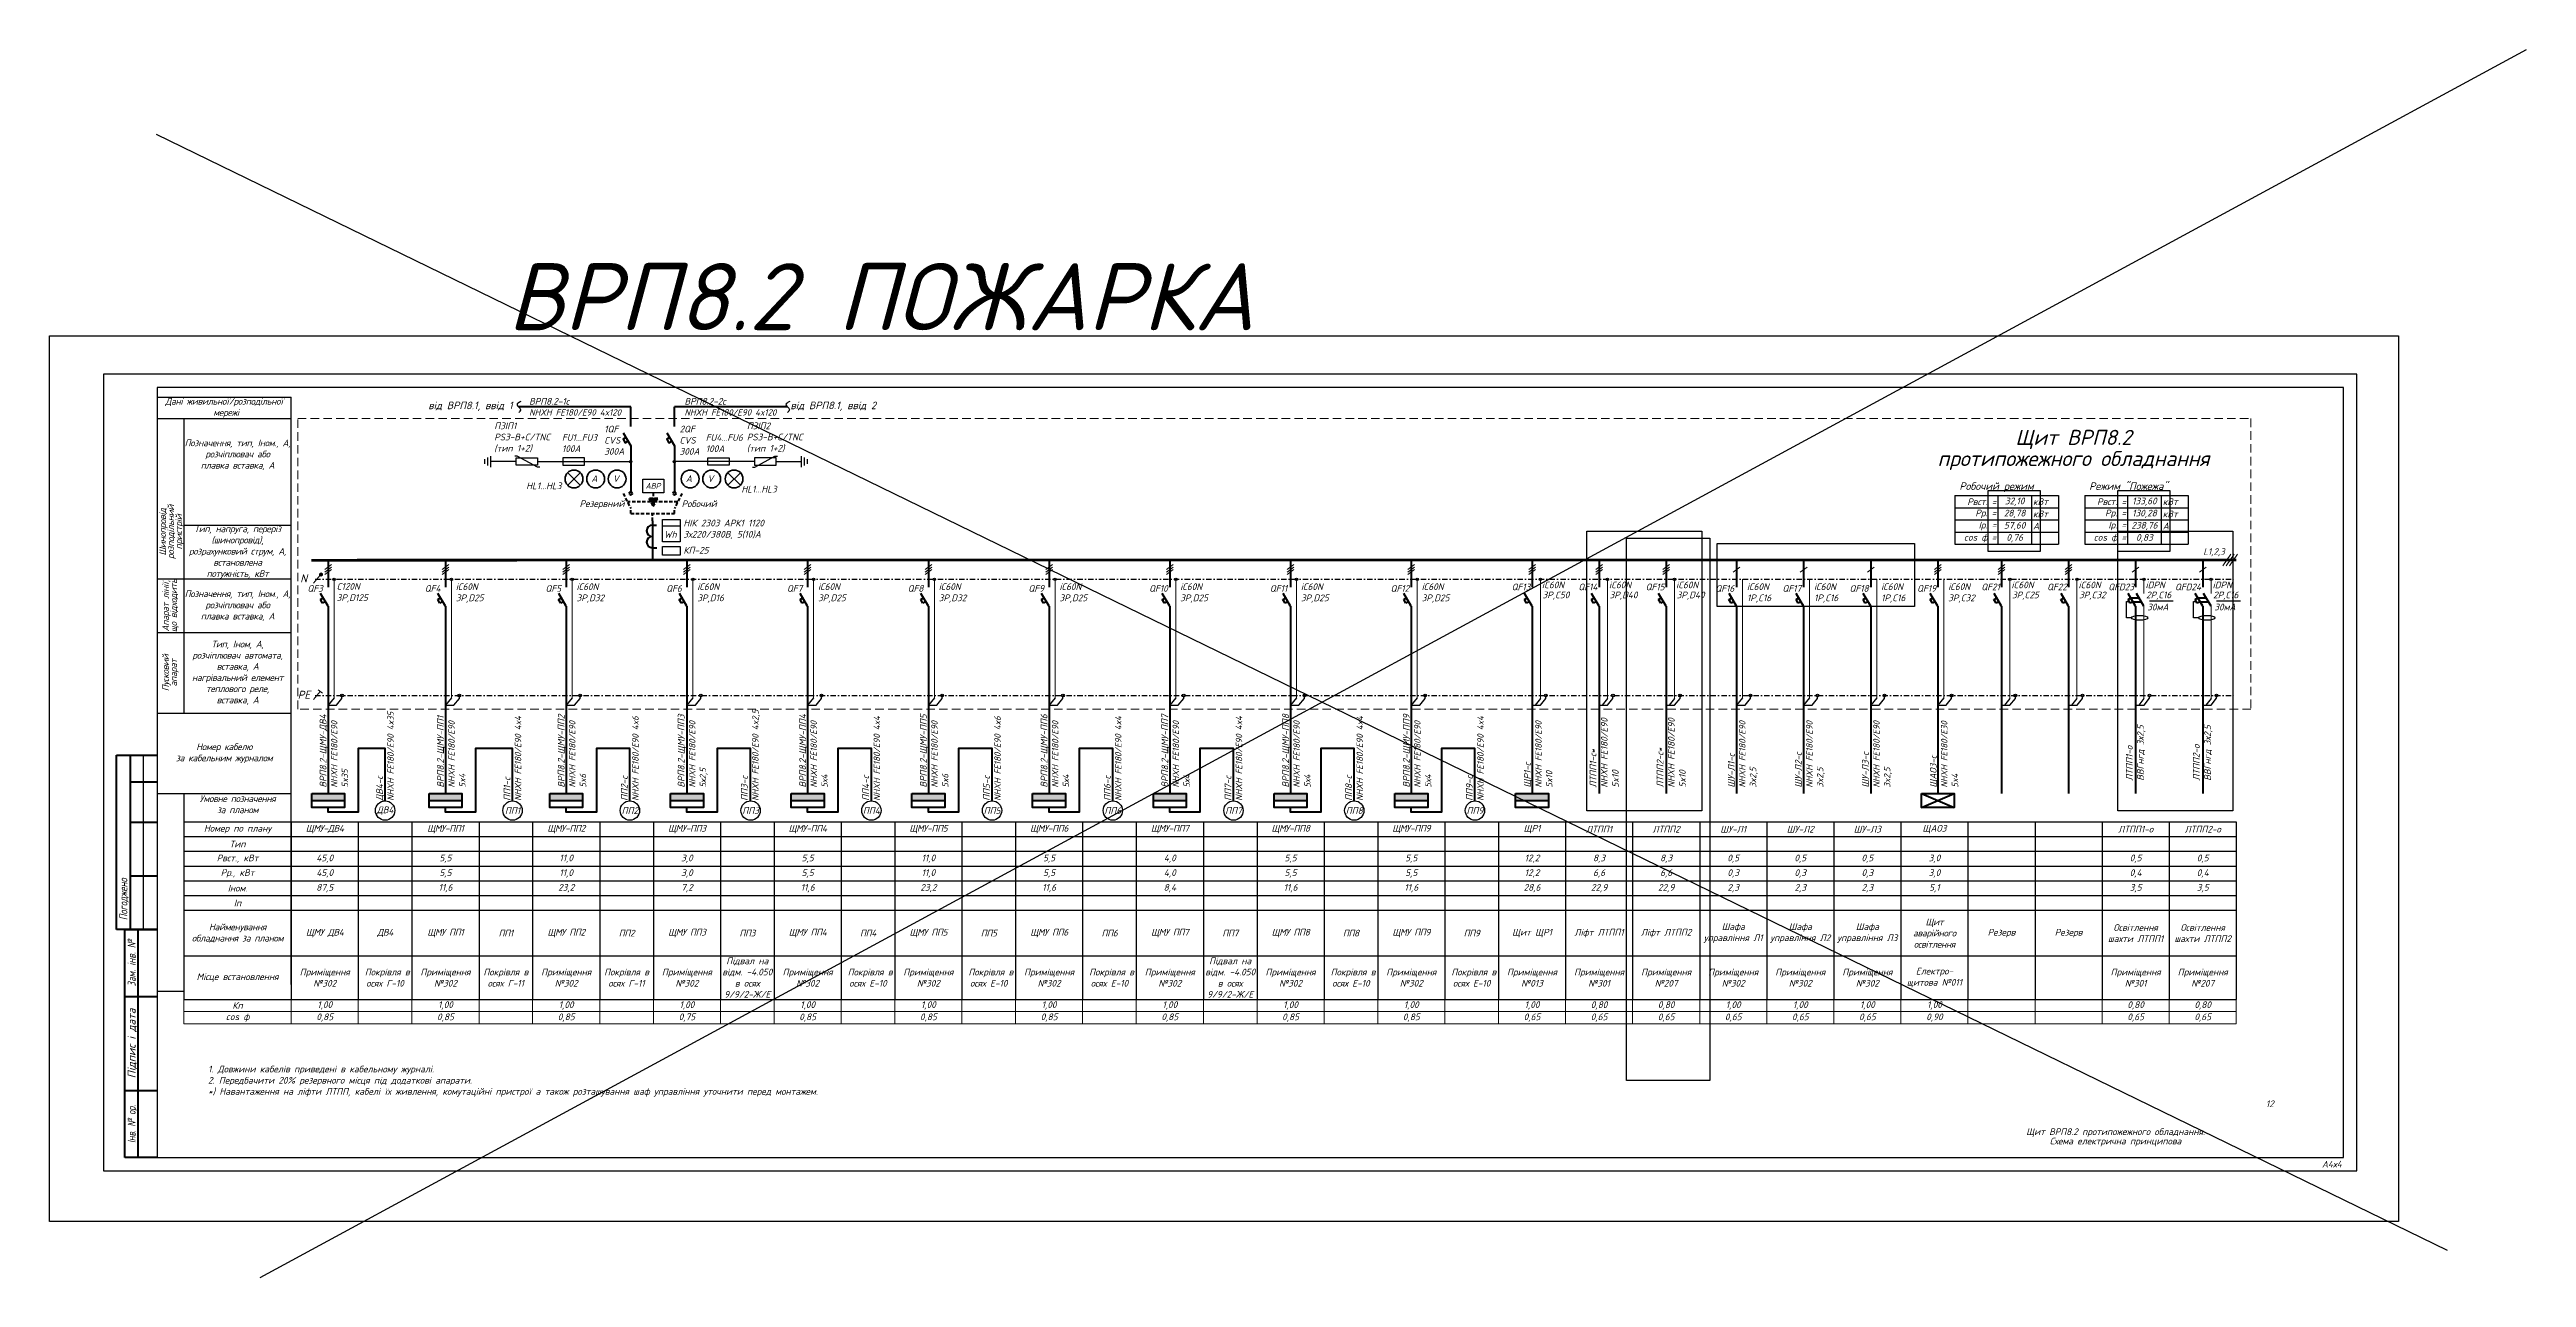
# Model space of a CAD drawing. Header units: millimetres. Extents: x -122434 to 1506205, y -201405 to 386015.
# Drawn here: x 960095 to 1052420, y 198590 to 244370 of the extents above; entities that cross this region are included whole.
import ezdxf
from ezdxf.enums import TextEntityAlignment as Align

# ---------------------------------------------------------------- set-up
doc = ezdxf.new("R2010")
doc.units = ezdxf.units.MM
doc.linetypes.add('DASHDOTX2', pattern=[2, 1, -0.5, 0, -0.5])
doc.linetypes.add('DASHED', pattern=[9.525, 6.35, -3.175])
doc.layers.get('Defpoints').update_dxf_attribs({"color": 4})
doc.layers.add('Cхема', color=7, linetype='Continuous')
doc.layers.add('Схема', color=7, linetype='Continuous')
doc.layers.add('Рамка внешняя', color=4, linetype='Continuous', lineweight=30, plot=False)
doc.styles.add('GOST 2.304', font='isocpeui.ttf')
doc.styles.add('ICO', font='isocpeui.ttf')
doc.styles.add('ГОСТ 2.304', font='isocpeui.ttf')
doc.styles.add('СГЕНЕРИР_СТИЛЬ_7', font='isocpeui.ttf')

msp = doc.modelspace()

# ---------------------------------------------------------------- texts
at = {"color": 3, "lineweight": 40, "style": 'GOST 2.304'}
msp.add_text('ВРП8.2 ПОЖАРКА', height=2500, dxfattribs=at).set_placement((977167, 233905))
at = {"color": 0, "lineweight": 40}
for s, height, style, p in [('від ВРП8.1, ввід 1', 281.25, 'ГОСТ 2.304', (974213, 230961, 0)), ('від ВРП8.1, ввід 2', 281.25, 'ГОСТ 2.304', (987711, 230961, 0)), ('QF3', 250, 'GOST 2.304', (969707, 224153)), ('QF4', 250, 'GOST 2.304', (974081, 224153)), ('QF5', 250, 'GOST 2.304', (978581, 224153)), ('QF6', 250, 'GOST 2.304', (983081, 224153)), ('QF7', 250, 'GOST 2.304', (987581, 224153)), ('QF8', 250, 'GOST 2.304', (992081, 224153)), ('QF9', 250, 'GOST 2.304', (996581, 224153)), ('QF10', 250, 'GOST 2.304', (1001081, 224153)), ('QF11', 250, 'GOST 2.304', (1005581, 224153)), ('QF12', 250, 'GOST 2.304', (1010081, 224153))]:
    msp.add_text(s, height=height, dxfattribs=dict(at, style=style)).set_placement(p)
at = {"color": 7, "lineweight": 40, "style": 'ГОСТ 2.304'}
for s, p in [('HL1...HL3', (977862, 227979, 0)), ('А', (980291, 228250, 0)), ('V', (981093, 228250, 0)), ('А', (983815, 228250, 0)), ('V', (984617, 228250, 0)), ('HL1...HL3', (985884, 227855, 0)), ('Wh', (983004, 226168, 0))]:
    msp.add_text(s, height=250, dxfattribs=at).set_placement(p)
at = {"lineweight": 40}
for s, height, style, p in [('Робочий режим', 281.25, 'ГОСТ 2.304', (1031282, 227952, 0)), ('Режим "Пожежа"', 281.25, 'ГОСТ 2.304', (1036120, 227952, 0)), ('QF16', 250, 'GOST 2.304', (1022187, 224153)), ('QF17', 250, 'GOST 2.304', (1024687, 224153)), ('QF18', 250, 'GOST 2.304', (1027187, 224153)), ('QF19', 250, 'GOST 2.304', (1029707, 224153))]:
    msp.add_text(s, height=height, dxfattribs=dict(at, style=style)).set_placement(p)
at = {"color": 0, "lineweight": 9, "style": 'ICO'}
for s, height, p in [('L1,2,3', 243.1, (1040374, 225532)), ('N', 300, (969438, 224502)), ('PE', 300, (969346, 220164))]:
    msp.add_text(s, height=height, dxfattribs=at).set_placement(p)
at = {"color": 7, "linetype": 'Continuous', "char_height": 250, "style": 'ГОСТ 2.304'}
for s, insert, width, attachment_point in [('{\\T0.95;Дані живильної/розподільної\\P мережі}', (966603, 231013), 5000, 5), ('{\\C256;ВРП8.2-1с\\H0.95833x;\\PNHXH FE180/E90 4x120}', (977971, 231051, 0), 5211.93, 4), ('{\\C256;ВРП8.2-2с\\H0.95833x;\\PNHXH FE180/E90 4x120}', (983761, 231051), 5211.93, 4), ('{\\C256;ПЗІП1\\PPS3-B+C/TNC\\P(тип 1+2)}', (976670, 229911, 0), 4000, 4), ('{\\C256;FU1...FU3\\P100А }', (979194, 229697, 0), 1387.26, 4), ('{\\C256;1QF\\PCVS\\P300А}', (980770, 229803, 0), 4000, 4), ('{\\C256;2QF\\PCVS\\P300А}', (983578, 229803, 0), 4000, 4), ('{\\C256;FU4...FU6\\P100А }', (984555, 229697, 0), 1387.26, 4), ('{\\C256;ПЗІП2\\PPS3-B+C/TNC\\P(тип 1+2)}', (986086, 229911, 0), 4000, 4), ('{\\T0.95;Позначення, тип, Iном., А, розчіплювач або \\Pплавка вставка, А}', (967103, 229259), 4000, 5), ('{\\T0.95;Тип, напруга, переріз (шинопровід), розрахунковий струм, А, встановлена \\Pпотужність, кВт}', (967103, 225633), 4000, 5), ('{\\C256;iС60N\\P3P,D25}', (975239, 224107, 0), 1279.51, 4), ('{\\C256;iС60N\\P3P,D32}', (979739, 224107, 0), 1279.51, 4), ('{\\C256;iС60N\\P3P,D16}', (984239, 224107, 0), 1279.51, 4), ('{\\C256;iС60N\\P3P,D25}', (988739, 224107, 0), 1279.51, 4), ('{\\C256;iС60N\\P3P,D32}', (993239, 224107, 0), 1279.51, 4), ('{\\C256;iС60N\\P3P,D25}', (997739, 224107, 0), 1279.51, 4), ('{\\C256;iС60N\\P3P,D25}', (1002239, 224107, 0), 1279.51, 4), ('{\\C256;iС60N\\P3P,D25}', (1006739, 224107, 0), 1279.51, 4), ('{\\C256;iС60N\\P3P,D25}', (1011239, 224107, 0), 1279.51, 4), ('{\\T0.95;Позначення, тип, Iном., А, розчіплювач або \\Pплавка вставка, А}', (967103, 223633), 4000, 5), ('{\\T0.95;Тип, Iном, А,\\Pрозчіплювач автомата,\\Pвставка, А\\Pнагрівальний елемент теплового реле,\\Pвставка, А}', (967103, 221133), 4000, 5), ('{\\T0.95;Номер кабелю \\Pза кабельним журналом}', (966603, 218133), 5000, 5), ('{\\T0.95;Умовне позначення \\Pза планом}', (967103, 216233), 4000, 5)]:
    msp.add_mtext(s, dxfattribs=dict(at, insert=insert, width=width, attachment_point=attachment_point))
at = {"color": 0, "lineweight": 40, "insert": (1035535, 229440), "char_height": 562.5, "width": 12154.15, "attachment_point": 5, "line_spacing_factor": 0.84, "style": 'ГОСТ 2.304'}
msp.add_mtext('Щит ВРП8.2\\Pпротипожежного обладнання{\\C7; }', dxfattribs=at)
at = {"color": 7, "linetype": 'Continuous', "char_height": 250, "attachment_point": 5, "rotation": 90, "line_spacing_factor": 0.72, "style": 'ГОСТ 2.304'}
for s, insert, width in [('{\\T0.95;Шинопровід\\Pрозподільний \\Pпристрій}', (964647, 226383), 3500), ('{\\T0.95;Апарат лінії, що відходить}', (964603, 223633), 2000), ('{\\T0.95;Пусковий \\Pапарат}', (964603, 221133), 3000)]:
    msp.add_mtext(s, dxfattribs=dict(at, insert=insert, width=width))
at = {"lineweight": 15, "char_height": 250, "attachment_point": 1, "style": 'ГОСТ 2.304'}
for s, insert, width in [('{\\C7;Резервний}', (979852, 227567, 0), 1265.99), ('{\\C7;Робочий}', (983654, 227560, 0), 1265.99), ('{\\C7;1. Довжини кабелів приведені в кабельному журналі}.\\P{\\C7;2. Передбачити 20% резервного місця під додаткові апарати.\\P*) Навантаження на ліфти ЛТПП, кабелі їх живлення, комутаційні пристрої а також розташування шаф управління уточнити перед монтажем.}', (966003, 206484, 0), 26054.7)]:
    msp.add_mtext(s, dxfattribs=dict(at, insert=insert, width=width))
at = {"ltscale": 100, "char_height": 250, "attachment_point": 1}
for s, width, insert, style in [('НІК 2303 АРК1 1120\\P3х220/380В, 5(10)А', 3430.03, (983721, 226841), 'GOST 2.304'), ('КП-25', 1652.14, (983724, 225828, 0), 'ГОСТ 2.304')]:
    msp.add_mtext_dynamic_manual_height_columns(s, width=width, gutter_width=1250, heights=[0], dxfattribs=dict(at, insert=insert, style=style))
at = {"color": 7, "linetype": 'Continuous', "insert": (970797, 224117, 0), "char_height": 250, "attachment_point": 4, "style": 'ГОСТ 2.304'}
msp.add_mtext('{\\C256;C120N\\P3P,D125}', dxfattribs=at)
at = {"linetype": 'Continuous', "char_height": 250, "width": 1516.27, "attachment_point": 4, "style": 'ГОСТ 2.304'}
for s, insert in [('iС60N\\P1P,C16', (1023365, 224107, 0)), ('iС60N\\P1P,C16', (1025865, 224107, 0)), ('iС60N\\P1P,C16', (1028365, 224107, 0)), ('{\\C256;iС60N\\P3P,C32}', (1030865, 224107, 0))]:
    msp.add_mtext(s, dxfattribs=dict(at, insert=insert))
at = {"color": 7, "linetype": 'Continuous', "char_height": 250, "width": 4000, "attachment_point": 4, "rotation": 90, "style": 'ГОСТ 2.304'}
for s, insert in [('{\\C256;ПП3-c \\P\\H0.95833x;NHXH FE180/E90 4x2,5}', (986223, 216358)), ('{\\C256;ВРП8.2-ЩМУ-ДВ4\\P\\pxt4;\\H0.95833x;NHXH FE180/E90\\P\\ptz;5x35}', (970696, 216853)), ('{\\C256;ДВ4-с\\P\\H0.95833x;NHXH FE180/E90 4x35}', (972599, 216358)), ('{\\C256;ВРП8.2-ЩМУ-ПП1\\P\\H0.95833x;NHXH FE180/E90\\P5x4}', (975070, 216853)), ('{\\C256;ПП1-c\\P\\H0.95833x;NHXH FE180/E90 4x4}', (977349, 216358)), ('{\\C256;ВРП8.2-ЩМУ-ПП2\\P\\H0.95833x;NHXH FE180/E90\\P5x6}', (979570, 216853)), ('{\\C256;ПП2-c \\P\\H0.95833x;NHXH FE180/E90 4x6}', (981723, 216358)), ('{\\C256;ВРП8.2-ЩМУ-ПП3\\P\\H0.95833x;NHXH FE180/E90\\P5х2,5}', (984070, 216853)), ('{\\C256;ВРП8.2-ЩМУ-ПП4\\P\\H0.95833x;NHXH FE180/E90\\P5х4}', (988570, 216853)), ('{\\C256;ПП4-c \\P\\H0.95833x;NHXH FE180/E90 4x4}', (990723, 216358)), ('{\\C256;ВРП8.2-ЩМУ-ПП5\\P\\H0.95833x;NHXH FE180/E90\\P5x6}', (993070, 216853)), ('{\\C256;ПП5-c \\P\\H0.95833x;NHXH FE180/E90 4x6}', (995223, 216358)), ('{\\C256;ВРП8.2-ЩМУ-ПП6\\P\\H0.95833x;NHXH FE180/E90\\P5х4}', (997570, 216853)), ('{\\C256;ПП6-c \\P\\H0.95833x;NHXH FE180/E90 4x4}', (999723, 216358)), ('{\\C256;ВРП8.2-ЩМУ-ПП7\\P\\H0.95833x;NHXH FE180/E90\\P5х4}', (1002070, 216853)), ('{\\C256;ПП7-c \\P\\H0.95833x;NHXH FE180/E90 4x4}', (1004223, 216358)), ('{\\C256;ВРП8.2-ЩМУ-ПП8\\P\\H0.95833x;NHXH FE180/E90\\P5х4}', (1006570, 216853)), ('{\\C256;ПП8-c \\P\\H0.95833x;NHXH FE180/E90 4x4}', (1008723, 216358)), ('{\\C256;ВРП8.2-ЩМУ-ПП9\\P\\H0.95833x;NHXH FE180/E90\\P5х4}', (1011070, 216853)), ('{\\C256;ПП9-c \\P\\H0.95833x;NHXH FE180/E90 4x4}', (1013223, 216358)), ('{\\C256;ЛТПП1-о\\P\\pxt12;ВВГнгд 3х2,5}', (1037853, 217108)), ('{\\C256;ЛТПП2-о\\P\\pxt12;ВВГнгд 3х2,5}', (1040353, 217108))]:
    msp.add_mtext(s, dxfattribs=dict(at, insert=insert))
at = {"linetype": 'Continuous', "char_height": 250, "width": 4000, "attachment_point": 4, "rotation": 90, "style": 'ГОСТ 2.304'}
for s, insert in [('ЩР1-с\\P{\\H0.95833x;NHXH FE180/E90\\P5x10}', (1015584, 216853)), ('ЛТПП1-с*\\PNHXH FE180/E90\\P5x10', (1018044, 216853)), ('ЛТПП2-с*\\PNHXH FE180/E90\\P5x10', (1020544, 216853)), ('ШУ-Л1-с\\P{\\H0.95833x;NHXH FE180/E90\\P3x2,5}', (1023210, 216853)), ('ШУ-Л2-с\\P{\\H0.95833x;NHXH FE180/E90\\P3x2,5}', (1025710, 216853)), ('ШУ-Л3-с\\P{\\H0.95833x;NHXH FE180/E90\\P3x2,5}', (1028210, 216853))]:
    msp.add_mtext(s, dxfattribs=dict(at, insert=insert))
at = {"color": 2, "linetype": 'Continuous', "insert": (1030710, 216853), "char_height": 250, "width": 4000, "attachment_point": 4, "rotation": 90, "style": 'ГОСТ 2.304'}
msp.add_mtext('{\\C256;ЩАО3-с\\P\\H0.95833x;NHXH FE180/E30\\P5x4}', dxfattribs=at)
at = {"linetype": 'Continuous', "lineweight": 25, "char_height": 250, "attachment_point": 5, "line_spacing_factor": 0.84, "style": 'GOST 2.304'}
for s, insert, width in [('{\\C7;ДВ4}', (972603, 215998), 1500), ('{\\C7;ПП1}', (977353, 215998), 1500), ('{\\C7;ПП2}', (981727, 215998), 1500), ('{\\C7;ПП3}', (986227, 215998), 1500), ('{\\C7;ПП4}', (990727, 215998), 1500), ('{\\C7;ПП5}', (995227, 215998), 1500), ('{\\C7;ПП6}', (999727, 215998), 1500), ('{\\C7;ПП7}', (1004227, 215998), 1500), ('{\\C7;ПП8}', (1008727, 215998), 1500), ('{\\C7;ПП9}', (1013227, 215998), 1500), ('{\\C7;12}', (1042853, 205065), 1500), ('Щит ВРП8.2 протипожежного обладнання.{\\C7; \\PСхема електрична принципова }', (1037103, 203815), 7000)]:
    msp.add_mtext(s, dxfattribs=dict(at, insert=insert, width=width))
at = {"layer": 'Схема', "color": 7, "linetype": 'DASHED', "lineweight": 40, "ltscale": 20, "style": 'ГОСТ 2.304'}
msp.add_text('АВР', height=213.8, dxfattribs=at).set_placement((982309, 227995))

# ---------------------------------------------------------------- blocks, each defined once
blk = doc.blocks.new('*T34')
at = {"color": 0, "lineweight": -2, "transparency": 16777216}
for p, q in [((0, 0), (4000, 0)), ((0, 0), (0, -6620)), ((4000, 0), (4000, -6620)), ((6500, 0), (6500, -2200)), ((8500, 0), (8500, -1100)), ((56500, 0), (66500, 0)), ((59000, 0), (59000, -1650)), ((61500, 0), (61500, -1650)), ((64000, 0), (64000, -1650)), ((0, -550), (76500, -550)), ((11000, -550), (11000, -6620)), ((13000, -550), (13000, -1100)), ((15500, -550), (15500, -6620)), ((17500, -550), (17500, -1100)), ((20000, -550), (20000, -6620)), ((22000, -550), (22000, -1100)), ((24500, -550), (24500, -6620)), ((26500, -550), (26500, -1100)), ((29000, -550), (29000, -6620)), ((31000, -550), (31000, -1100)), ((33500, -550), (33500, -6620)), ((35500, -550), (35500, -1100)), ((38000, -550), (38000, -6620)), ((40000, -550), (40000, -1100)), ((42500, -550), (42500, -6620)), ((44500, -550), (44500, -1100)), ((47000, -550), (47000, -6620)), ((49000, -550), (49000, -1650)), ((51500, -550), (51500, -2200)), ((54000, -550), (54000, -1650)), ((56500, -550), (56500, -1650)), ((66500, -550), (66500, -6620)), ((69000, -550), (69000, -1100)), ((71500, -550), (71500, -1100)), ((74000, -550), (74000, -1650)), ((76500, -550), (76500, -1650)), ((0, -1100), (66500, -1100)), ((0, -1650), (66500, -1650)), ((8500, -1650), (8500, -6620)), ((71500, -1100), (76500, -1100)), ((71500, -1650), (76500, -1650)), ((0, -2200), (4000, -2200)), ((0, -2750), (49000, -2750)), ((6500, -2200), (8500, -2200)), ((6500, -2750), (6500, -6620)), ((11000, -2200), (13000, -2200)), ((15500, -2200), (17500, -2200)), ((20000, -2200), (22000, -2200)), ((24500, -2200), (26500, -2200)), ((29000, -2200), (31000, -2200)), ((33500, -2200), (35500, -2200)), ((38000, -2200), (40000, -2200)), ((42500, -2200), (44500, -2200)), ((47000, -2200), (51500, -2200)), ((51500, -2750), (51500, -3300)), ((56500, -2750), (71500, -2750)), ((59000, -2200), (59000, -2750)), ((61500, -2200), (61500, -2750)), ((64000, -2200), (66500, -2200)), ((64000, -2200), (64000, -2750)), ((69000, -2200), (69000, -2750)), ((71500, -2200), (71500, -2750)), ((0, -3300), (51500, -3300)), ((13000, -3300), (13000, -6620)), ((17500, -3300), (17500, -6620)), ((22000, -3300), (22000, -5000)), ((26500, -3300), (26500, -6620)), ((31000, -3300), (31000, -6620)), ((35500, -3300), (35500, -6620)), ((40000, -3300), (40000, -5000)), ((44500, -3300), (44500, -6620)), ((64000, -3300), (71500, -3300)), ((69000, -3300), (69000, -6620)), ((71500, -3300), (71500, -6620)), ((0, -5000), (6500, -5000)), ((8500, -5000), (11000, -5000)), ((13000, -5000), (15500, -5000)), ((17500, -5000), (24500, -5000)), ((26500, -5000), (29000, -5000)), ((31000, -5000), (33500, -5000)), ((35500, -5000), (42500, -5000)), ((44500, -5000), (47000, -5000)), ((49000, -5000), (64000, -5000)), ((49000, -5000), (49000, -6620)), ((54000, -5000), (54000, -6620)), ((56500, -5000), (56500, -6620)), ((59000, -5000), (59000, -6620)), ((61500, -5000), (61500, -6620)), ((64000, -5000), (64000, -6620)), ((66500, -5000), (76500, -5000)), ((74000, -5000), (74000, -6620)), ((76500, -5000), (76500, -6620)), ((0, -6620), (76500, -6620))]:
    blk.add_line(p, q, dxfattribs=at)
at = {"color": 0, "linetype": 'ByBlock', "lineweight": -2, "transparency": 16777216}
for p, q in [((4000, 0), (56500, 0)), ((11000, 0), (11000, -550)), ((13000, 0), (13000, -550)), ((15500, 0), (15500, -550)), ((17500, 0), (17500, -550)), ((20000, 0), (20000, -550)), ((22000, 0), (22000, -550)), ((24500, 0), (24500, -550)), ((26500, 0), (26500, -550)), ((29000, 0), (29000, -550)), ((31000, 0), (31000, -550)), ((33500, 0), (33500, -550)), ((35500, 0), (35500, -550)), ((38000, 0), (38000, -550)), ((40000, 0), (40000, -550)), ((42500, 0), (42500, -550)), ((44500, 0), (44500, -550)), ((47000, 0), (47000, -550)), ((49000, 0), (49000, -550)), ((51500, 0), (51500, -550)), ((54000, 0), (54000, -550)), ((56500, 0), (56500, -550)), ((66500, 0), (76500, 0)), ((66500, 0), (66500, -550)), ((69000, 0), (69000, -550)), ((71500, 0), (71500, -550)), ((74000, 0), (74000, -550)), ((76500, 0), (76500, -550)), ((8500, -1100), (8500, -1650)), ((13000, -1100), (13000, -3300)), ((17500, -1100), (17500, -3300)), ((22000, -1100), (22000, -3300)), ((26500, -1100), (26500, -3300)), ((31000, -1100), (31000, -3300)), ((35500, -1100), (35500, -3300)), ((40000, -1100), (40000, -3300)), ((44500, -1100), (44500, -3300)), ((49000, -1650), (49000, -5000)), ((54000, -1650), (54000, -5000)), ((56500, -1650), (56500, -5000)), ((59000, -1650), (59000, -2200)), ((61500, -1650), (61500, -2200)), ((64000, -1650), (64000, -2200)), ((66500, -1100), (71500, -1100)), ((66500, -1650), (71500, -1650)), ((69000, -1100), (69000, -2200)), ((71500, -1100), (71500, -2200)), ((74000, -1650), (74000, -5000)), ((76500, -1650), (76500, -5000)), ((4000, -2200), (6500, -2200)), ((6500, -2200), (6500, -2750)), ((8500, -2200), (11000, -2200)), ((13000, -2200), (15500, -2200)), ((17500, -2200), (20000, -2200)), ((22000, -2200), (24500, -2200)), ((26500, -2200), (29000, -2200)), ((31000, -2200), (33500, -2200)), ((35500, -2200), (38000, -2200)), ((40000, -2200), (42500, -2200)), ((44500, -2200), (47000, -2200)), ((49000, -2750), (56500, -2750)), ((51500, -2200), (64000, -2200)), ((51500, -2200), (51500, -2750)), ((59000, -2750), (59000, -5000)), ((61500, -2750), (61500, -5000)), ((64000, -2750), (64000, -5000)), ((66500, -2200), (76500, -2200)), ((69000, -2750), (69000, -3300)), ((71500, -2750), (76500, -2750)), ((71500, -2750), (71500, -3300)), ((51500, -3300), (64000, -3300)), ((51500, -3300), (51500, -6620)), ((71500, -3300), (76500, -3300)), ((6500, -5000), (8500, -5000)), ((11000, -5000), (13000, -5000)), ((15500, -5000), (17500, -5000)), ((22000, -5000), (22000, -6620)), ((24500, -5000), (26500, -5000)), ((29000, -5000), (31000, -5000)), ((33500, -5000), (35500, -5000)), ((40000, -5000), (40000, -6620)), ((42500, -5000), (44500, -5000)), ((47000, -5000), (49000, -5000)), ((64000, -5000), (66500, -5000))]:
    blk.add_line(p, q, dxfattribs=at)
at = {"layer": 'Defpoints', "color": 8, "linetype": 'ByBlock', "lineweight": 0, "transparency": 16777216}
for p, q in [((0, -6620), (0, -7527)), ((0, -7073), (76500, -7073)), ((4000, -6620), (4000, -7527)), ((6500, -6620), (6500, -7527)), ((8500, -6620), (8500, -7527)), ((11000, -6620), (11000, -7527)), ((13000, -6620), (13000, -7527)), ((15500, -6620), (15500, -7527)), ((17500, -6620), (17500, -7527)), ((20000, -6620), (20000, -7527)), ((22000, -6620), (22000, -7527)), ((24500, -6620), (24500, -7527)), ((26500, -6620), (26500, -7527)), ((29000, -6620), (29000, -7527)), ((31000, -6620), (31000, -7527)), ((33500, -6620), (33500, -7527)), ((35500, -6620), (35500, -7527)), ((38000, -6620), (38000, -7527)), ((40000, -6620), (40000, -7527)), ((42500, -6620), (42500, -7527)), ((44500, -6620), (44500, -7527)), ((47000, -6620), (47000, -7527)), ((49000, -6620), (49000, -7527)), ((51500, -6620), (51500, -7527)), ((54000, -6620), (54000, -7527)), ((56500, -6620), (56500, -7527)), ((59000, -6620), (59000, -7527)), ((61500, -6620), (61500, -7527)), ((64000, -6620), (64000, -7527)), ((66500, -6620), (66500, -7527)), ((69000, -6620), (69000, -7527)), ((71500, -6620), (71500, -7527)), ((74000, -6620), (74000, -7527)), ((76500, -6620), (76500, -7527)), ((0, -7527), (76500, -7527))]:
    blk.add_line(p, q, dxfattribs=at)
at = {"color": 0, "transparency": 16777216, "char_height": 250, "attachment_point": 5}
for s, insert, width, style in [('Номер по плану', (2000, -275), 3880, 'ГОСТ 2.304'), ('Тип', (2000, -825), 3880, 'ГОСТ 2.304'), ('{\\T0.95;ЩМУ-ДВ4}', (5250, -275), 2380, 'ГОСТ 2.304'), ('{\\T0.95;ЩМУ-ПП1}', (9750, -275), 2380, 'ГОСТ 2.304'), ('{\\T0.95;ЩМУ-ПП2}', (14250, -275), 2380, 'ГОСТ 2.304'), ('{\\T0.95;ЩМУ-ПП3}', (18750, -275), 2380, 'ГОСТ 2.304'), ('{\\T0.95;ЩМУ-ПП4}', (23250, -275), 2380, 'ГОСТ 2.304'), ('{\\T0.95;ЩМУ-ПП5}', (27750, -275), 2380, 'ГОСТ 2.304'), ('{\\T0.95;ЩМУ-ПП6}', (32250, -275), 2380, 'ГОСТ 2.304'), ('{\\T0.95;ЩМУ-ПП7}', (36750, -275), 2380, 'ГОСТ 2.304'), ('{\\T0.95;ЩМУ-ПП8}', (41250, -275), 2380, 'ГОСТ 2.304'), ('{\\T0.95;ЩМУ-ПП9}', (45750, -275), 2380, 'ГОСТ 2.304'), ('ЩР1', (50250, -275), 2380, 'ГОСТ 2.304'), ('ЛТПП1', (52750, -275), 2380, 'ГОСТ 2.304'), ('ЛТПП2', (55250, -275), 2380, 'ГОСТ 2.304'), ('ШУ-Л1', (57750, -275), 2380, 'GOST 2.304'), ('ШУ-Л2', (60250, -275), 2380, 'GOST 2.304'), ('ШУ-Л3', (62750, -275), 2380, 'GOST 2.304'), ('ЩАО3', (65250, -275), 2380, 'GOST 2.304'), ('ЛТПП1-о', (72750, -275), 2380, 'ГОСТ 2.304'), ('ЛТПП2-о', (75250, -275), 2380, 'ГОСТ 2.304'), ('Рвст., кВт', (2000, -1375), 3880, 'ГОСТ 2.304'), ('Рр., кВт', (2000, -1925), 3880, 'ГОСТ 2.304'), ('45,0', (5250, -1375), 2380, 'ГОСТ 2.304'), ('45,0', (5250, -1925), 2380, 'ГОСТ 2.304'), ('5,5', (9750, -1375), 2380, 'ГОСТ 2.304'), ('5,5', (9750, -1925), 2380, 'ГОСТ 2.304'), ('11,0', (14250, -1375), 2380, 'ГОСТ 2.304'), ('11,0', (14250, -1925), 2380, 'ГОСТ 2.304'), ('3,0', (18750, -1375), 2380, 'ГОСТ 2.304'), ('3,0', (18750, -1925), 2380, 'ГОСТ 2.304'), ('5,5', (23250, -1375), 2380, 'ГОСТ 2.304'), ('5,5', (23250, -1925), 2380, 'ГОСТ 2.304'), ('11,0', (27750, -1375), 2380, 'ГОСТ 2.304'), ('11,0', (27750, -1925), 2380, 'ГОСТ 2.304'), ('5,5', (32250, -1375), 2380, 'ГОСТ 2.304'), ('5,5', (32250, -1925), 2380, 'ГОСТ 2.304'), ('4,0', (36750, -1375), 2380, 'ГОСТ 2.304'), ('4,0', (36750, -1925), 2380, 'ГОСТ 2.304'), ('5,5', (41250, -1375), 2380, 'ГОСТ 2.304'), ('5,5', (41250, -1925), 2380, 'ГОСТ 2.304'), ('5,5', (45750, -1375), 2380, 'ГОСТ 2.304'), ('5,5', (45750, -1925), 2380, 'ГОСТ 2.304'), ('12,2', (50250, -1375), 2380, 'ГОСТ 2.304'), ('12,2', (50250, -1925), 2380, 'GOST 2.304'), ('6,6', (52750, -1925), 2380, 'ГОСТ 2.304'), ('8,3', (52750, -1375), 2380, 'ГОСТ 2.304'), ('6,6', (55250, -1925), 2380, 'ГОСТ 2.304'), ('8,3', (55250, -1375), 2380, 'ГОСТ 2.304'), ('0,5', (57750, -1375), 2380, 'ГОСТ 2.304'), ('0,3', (57750, -1925), 2380, 'ГОСТ 2.304'), ('0,5', (60250, -1375), 2380, 'ГОСТ 2.304'), ('0,3', (60250, -1925), 2380, 'ГОСТ 2.304'), ('0,5', (62750, -1375), 2380, 'ГОСТ 2.304'), ('0,3', (62750, -1925), 2380, 'ГОСТ 2.304'), ('3,0', (65250, -1375), 2380, 'ГОСТ 2.304'), ('3,0', (65250, -1925), 2380, 'GOST 2.304'), ('0,4', (72750, -1925), 2380, 'ГОСТ 2.304'), ('0,5', (72750, -1375), 2380, 'ГОСТ 2.304'), ('0,4', (75250, -1925), 2380, 'ГОСТ 2.304'), ('0,5', (75250, -1375), 2380, 'ГОСТ 2.304'), ('Іном.', (2000, -2475), 3880, 'ГОСТ 2.304'), ('87,5', (5250, -2475), 2380, 'ГОСТ 2.304'), ('11,6', (9750, -2475), 2380, 'ГОСТ 2.304'), ('23,2', (14250, -2475), 2380, 'ГОСТ 2.304'), ('7,2', (18750, -2475), 2380, 'ГОСТ 2.304'), ('11,6', (23250, -2475), 2380, 'ГОСТ 2.304'), ('23,2', (27750, -2475), 2380, 'ГОСТ 2.304'), ('11,6', (32250, -2475), 2380, 'ГОСТ 2.304'), ('8,4', (36750, -2475), 2380, 'ГОСТ 2.304'), ('11,6', (41250, -2475), 2380, 'ГОСТ 2.304'), ('11,6', (45750, -2475), 2380, 'ГОСТ 2.304'), ('28,6', (50250, -2475), 2380, 'ГОСТ 2.304'), ('22,9', (52750, -2475), 2380, 'ГОСТ 2.304'), ('22,9', (55250, -2475), 2380, 'ГОСТ 2.304'), ('2,3', (57750, -2475), 2380, 'ГОСТ 2.304'), ('2,3', (60250, -2475), 2380, 'ГОСТ 2.304'), ('2,3', (62750, -2475), 2380, 'ГОСТ 2.304'), ('5,1', (65250, -2475), 2380, 'ГОСТ 2.304'), ('3,5', (72750, -2475), 2380, 'ГОСТ 2.304'), ('3,5', (75250, -2475), 2380, 'ГОСТ 2.304'), ('Іп', (2000, -3025), 3880, 'ГОСТ 2.304'), ('{\\T0.95;Щит аварійного освітлення}', (65250, -4150), 2380, 'ГОСТ 2.304'), ('{\\T0.95;\\C7;Найменування обладнання за планом}', (2000, -4150), 3880, 'ГОСТ 2.304'), ('{\\T0.95;ЩМУ ДВ4}', (5250, -4150), 2380, 'ГОСТ 2.304'), ('{\\T0.95;ДВ4}', (7500, -4150), 1880, 'ГОСТ 2.304'), ('{\\T0.95;ЩМУ ПП1}', (9750, -4150), 2380, 'ГОСТ 2.304'), ('{\\T0.95;ПП1}', (12000, -4150), 1880, 'ГОСТ 2.304'), ('{\\T0.95;ЩМУ ПП2}', (14250, -4150), 2380, 'ГОСТ 2.304'), ('{\\T0.95;ПП2}', (16500, -4150), 1880, 'ГОСТ 2.304'), ('{\\T0.95;ЩМУ ПП3}', (18750, -4150), 2380, 'ГОСТ 2.304'), ('{\\T0.95;ПП3}', (21000, -4150), 1880, 'ГОСТ 2.304'), ('{\\T0.95;ЩМУ ПП4}', (23250, -4150), 2380, 'ГОСТ 2.304'), ('{\\T0.95;ПП4}', (25500, -4150), 1880, 'ГОСТ 2.304'), ('{\\T0.95;ЩМУ ПП5}', (27750, -4150), 2380, 'ГОСТ 2.304'), ('{\\T0.95;ПП5}', (30000, -4150), 1880, 'ГОСТ 2.304'), ('{\\T0.95;ЩМУ ПП6}', (32250, -4150), 2380, 'ГОСТ 2.304'), ('{\\T0.95;ПП6}', (34500, -4150), 1880, 'ГОСТ 2.304'), ('{\\T0.95;ЩМУ ПП7}', (36750, -4150), 2380, 'ГОСТ 2.304'), ('{\\T0.95;ПП7}', (39000, -4150), 1880, 'ГОСТ 2.304'), ('{\\T0.95;ЩМУ ПП8}', (41250, -4150), 2380, 'ГОСТ 2.304'), ('{\\T0.95;ПП8}', (43500, -4150), 1880, 'ГОСТ 2.304'), ('{\\T0.95;ЩМУ ПП9}', (45750, -4150), 2380, 'ГОСТ 2.304'), ('{\\T0.95;ПП9}', (48000, -4150), 1880, 'ГОСТ 2.304'), ('Щит ЩР1 ', (50250, -4150), 2380, 'ГОСТ 2.304'), ('Ліфт ЛТПП1', (52750, -4150), 2380, 'ГОСТ 2.304'), ('Ліфт ЛТПП2', (55250, -4150), 2380, 'ГОСТ 2.304'), ('{\\C256;Шафа управління Л1}', (57750, -4150), 2380, 'ГОСТ 2.304'), ('{\\C256;Шафа управління Л2}', (60250, -4150), 2380, 'ГОСТ 2.304'), ('{\\C256;Шафа управління Л3}', (62750, -4150), 2380, 'ГОСТ 2.304'), ('Резерв', (67750, -4150), 2380, 'ГОСТ 2.304'), ('Резерв', (70250, -4150), 2380, 'ГОСТ 2.304'), ('Освітлення шахти ЛТПП1', (72750, -4150), 2380, 'ГОСТ 2.304'), ('Освітлення шахти ЛТПП2', (75250, -4150), 2380, 'ГОСТ 2.304'), ('Приміщення №302', (5250, -5810), 2380, 'ГОСТ 2.304'), (' Покрівля в осях Г-10', (7500, -5810), 1880, 'ГОСТ 2.304'), ('Приміщення №302', (9750, -5810), 2380, 'ГОСТ 2.304'), ('Покрівля в осях Г-11', (12000, -5810), 1880, 'ГОСТ 2.304'), ('Приміщення №302', (14250, -5810), 2380, 'ГОСТ 2.304'), ('Покрівля в осях Г-11', (16500, -5810), 1880, 'ГОСТ 2.304'), ('Приміщення №302', (18750, -5810), 2380, 'ГОСТ 2.304'), ('Підвал на відм. -4.050 в осях 9/9/2-Ж/Е', (21000, -5810), 1880, 'ГОСТ 2.304'), ('Приміщення №302', (23250, -5810), 2380, 'ГОСТ 2.304'), (' Покрівля в осях E-10', (25500, -5810), 1880, 'ГОСТ 2.304'), ('Приміщення №302', (27750, -5810), 2380, 'ГОСТ 2.304'), (' Покрівля в осях E-10', (30000, -5810), 1880, 'ГОСТ 2.304'), ('Приміщення №302', (32250, -5810), 2380, 'ГОСТ 2.304'), (' Покрівля в осях E-10', (34500, -5810), 1880, 'ГОСТ 2.304'), ('Приміщення №302', (36750, -5810), 2380, 'ГОСТ 2.304'), ('Підвал на відм. -4.050 в осях 9/9/2-Ж/Е', (39000, -5810), 1880, 'ГОСТ 2.304'), ('Приміщення №302', (41250, -5810), 2380, 'ГОСТ 2.304'), (' Покрівля в осях E-10', (43500, -5810), 1880, 'ГОСТ 2.304'), ('Приміщення №302', (45750, -5810), 2380, 'ГОСТ 2.304'), (' Покрівля в осях E-10', (48000, -5810), 1880, 'ГОСТ 2.304'), ('Приміщення №013', (50250, -5810), 2380, 'ГОСТ 2.304'), ('Приміщення №301', (52750, -5810), 2380, 'ГОСТ 2.304'), ('Приміщення №207', (55250, -5810), 2380, 'ГОСТ 2.304'), ('Приміщення №302', (57750, -5810), 2380, 'ГОСТ 2.304'), ('Приміщення №302', (60250, -5810), 2380, 'ГОСТ 2.304'), ('Приміщення №302', (62750, -5810), 2380, 'ГОСТ 2.304'), ('Електро- щитова №011', (65250, -5810), 2380, 'ГОСТ 2.304'), ('Приміщення №301', (72750, -5810), 2380, 'ГОСТ 2.304'), ('Приміщення №207', (75250, -5810), 2380, 'ГОСТ 2.304'), ('Місце встановлення', (2000, -5810), 3880, 'ГОСТ 2.304')]:
    blk.add_mtext(s, dxfattribs=dict(at, insert=insert, width=width, style=style))
at = {"color": 7, "true_color": 0xffffff, "transparency": 16777216, "char_height": 250, "attachment_point": 5, "style": 'ГОСТ 2.304'}
for s, insert, width in [('cos ф', (2000, -7300), 3880), ('Кп', (2000, -6847), 3880), ('0,85', (5250, -7300), 2380), ('1,00', (5250, -6847), 2380), ('0,85', (9750, -7300), 2380), ('1,00', (9750, -6847), 2380), ('0,85', (14250, -7300), 2380), ('1,00', (14250, -6847), 2380), ('0,75', (18750, -7300), 2380), ('1,00', (18750, -6847), 2380), ('0,85', (23250, -7300), 2380), ('1,00', (23250, -6847), 2380), ('0,85', (27750, -7300), 2380), ('1,00', (27750, -6847), 2380), ('0,85', (32250, -7300), 2380), ('1,00', (32250, -6847), 2380), ('0,85', (36750, -7300), 2380), ('1,00', (36750, -6847), 2380), ('0,85', (41250, -7300), 2380), ('1,00', (41250, -6847), 2380), ('0,85', (45750, -7300), 2380), ('1,00', (45750, -6847), 2380), ('0,65', (50250, -7300), 2380), ('1,00', (50250, -6847), 2380), ('0,65', (52750, -7300), 2380), ('0,80', (52750, -6847), 2380), ('0,65', (55250, -7300), 2380), ('0,80', (55250, -6847), 2380), ('0,65', (57750, -7300), 2380), ('1,00', (57750, -6847), 2380), ('0,65', (60250, -7300), 2380), ('1,00', (60250, -6847), 2380), ('0,65', (62750, -7300), 2380), ('1,00', (62750, -6847), 2380), ('0,90', (65250, -7300), 2380), ('1,00', (65250, -6847), 2380), ('0,65', (72750, -7300), 2380), ('0,80', (72750, -6847), 2380), ('0,65', (75250, -7300), 2380), ('0,80', (75250, -6847), 2380)]:
    blk.add_mtext(s, dxfattribs=dict(at, insert=insert, width=width))
blk = doc.blocks.new('*T33')
at = {"color": 0, "lineweight": -2, "transparency": 16777216}
for p, q in [((0, 0), (1600, 0)), ((0, 0), (0, -1813)), ((2850, 0), (3860, 0)), ((3860, 0), (3860, -1813)), ((0, -453), (3860, -453)), ((0, -907), (3860, -907)), ((2850, -907), (2850, -1813)), ((0, -1360), (3860, -1360)), ((0, -1813), (3860, -1813))]:
    blk.add_line(p, q, dxfattribs=at)
at = {"color": 0, "linetype": 'ByBlock', "lineweight": -2, "transparency": 16777216}
for p, q in [((1600, 0), (2850, 0)), ((1600, 0), (1600, -1813)), ((2850, 0), (2850, -907))]:
    blk.add_line(p, q, dxfattribs=at)
at = {"color": 0, "transparency": 16777216, "char_height": 250, "style": 'ГОСТ 2.304'}
for s, insert, width, attachment_point in [('Рвст. =', (1540, -227), 1480, 6), ('Рр. =', (1540, -680), 1480, 6), ('130,28', (2225, -680), 1130, 5), ('133,60', (2225, -227), 1130, 5), ('кВт', (2910, -227), 890, 4), ('кВт', (2910, -680), 890, 4), ('cos ф =', (1540, -1587), 1480, 6), ('Ір. =', (1540, -1133), 1480, 6), ('238,76', (2225, -1133), 1130, 5), ('0,83', (2225, -1587), 1130, 5), ('А', (2910, -1133), 890, 4)]:
    blk.add_mtext(s, dxfattribs=dict(at, insert=insert, width=width, attachment_point=attachment_point))
blk = doc.blocks.new('*U160')
at = {"color": 0, "lineweight": 40}
for p, q in [((0, 0), (0, -1005)), ((-284, -1468), (-180, -1408)), ((-204, -1607), (-284, -1468)), ((0, -1720), (-280, -1240)), ((-100, -1547), (-204, -1607))]:
    blk.add_line(p, q, dxfattribs=at)
at = {"color": 0, "lineweight": 13}
for p, q in [((-124, -348), (124, -163)), ((-124, -441), (124, -256)), ((-124, -533), (124, -348))]:
    blk.add_line(p, q, dxfattribs=at)
at = {"color": 0, "lineweight": 9}
for p, q in [((311, -711), (311, -1240)), ((311, -1240), (311, -1720)), ((311, -2461), (311, -1720)), ((311, -2941), (311, -2461)), ((311, -5151), (311, -2941))]:
    blk.add_line(p, q, dxfattribs=at)
at = {"lineweight": 40}
for p, q in [((0, -1720), (0, -2226)), ((0, -2226), (0, -2941)), ((0, -2941), (0, -4529))]:
    blk.add_line(p, q, dxfattribs=at)
at = {"color": 0}
blk.add_circle((311, -711), 46.3, dxfattribs=at)
at = {"color": 0, "lineweight": 40}
blk.add_point((-37, -1659), dxfattribs=at)
at = {"style": 'ГОСТ 2.304'}
blk.add_attdef('QF', text='', height=250, dxfattribs=at).set_placement((-61, -997), align=Align.MIDDLE_RIGHT)
at = {"lineweight": 50, "style": 'ГОСТ 2.304'}
for tag, p in [('ТYPE', (369, -1046)), ('CURRENT', (391, -1419))]:
    blk.add_attdef(tag, p, '', height=250, dxfattribs=at)
blk = doc.blocks.new('*T35')
at = {"color": 0, "lineweight": -2, "transparency": 16777216}
for p, q in [((0, 0), (1600, 0)), ((0, 0), (0, -1813)), ((2850, 0), (3860, 0)), ((3860, 0), (3860, -1813)), ((0, -453), (3860, -453)), ((0, -907), (3860, -907)), ((2850, -907), (2850, -1813)), ((0, -1360), (3860, -1360)), ((0, -1813), (3860, -1813))]:
    blk.add_line(p, q, dxfattribs=at)
at = {"color": 0, "linetype": 'ByBlock', "lineweight": -2, "transparency": 16777216}
for p, q in [((1600, 0), (2850, 0)), ((1600, 0), (1600, -1813)), ((2850, 0), (2850, -907))]:
    blk.add_line(p, q, dxfattribs=at)
at = {"color": 0, "transparency": 16777216, "char_height": 250, "style": 'ГОСТ 2.304'}
for s, insert, width, attachment_point in [('Рвст. =', (1540, -227), 1480, 6), ('Рр. =', (1540, -680), 1480, 6), ('28,78', (2225, -680), 1130, 5), ('32,10', (2225, -227), 1130, 5), ('кВт', (2910, -227), 890, 4), ('кВт', (2910, -680), 890, 4), ('cos ф =', (1540, -1587), 1480, 6), ('Ір. =', (1540, -1133), 1480, 6), ('57,60', (2225, -1133), 1130, 5), ('0,76', (2225, -1587), 1130, 5), ('А', (2910, -1133), 890, 4)]:
    blk.add_mtext(s, dxfattribs=dict(at, insert=insert, width=width, attachment_point=attachment_point))
blk = doc.blocks.new('2хА3')
at = {"lineweight": 40}
for p, q in [((-15.06, -202), (-15.06, -137)), ((-15.06, -137), (-0.06, -137)), ((-10.06, -137), (-10.06, -202)), ((-10.06, -147), (-0.06, -147)), ((-10.06, -162), (-0.06, -162)), ((-10.06, -182), (-0.06, -182)), ((-0.06, -202), (-15.06, -202))]:
    blk.add_line(p, q, dxfattribs=at)
at = {"lineweight": 25}
blk.add_line((-5.06, -202), (-5.06, -137), dxfattribs=at)
at = {"linetype": 'Continuous', "lineweight": 60}
for p, q in [((-12, -287), (-12, -202)), ((-12, -202), (0, -202)), ((-12, -202), (0, -202)), ((-7, -287), (-7, -202)), ((-12, -227), (0, -227)), ((-12, -262), (0, -262)), ((0, -287), (-12, -287))]:
    blk.add_line(p, q, dxfattribs=at)
at = {"lineweight": 30, "ltscale": 100}
blk.add_lwpolyline([(0, -287), (815, -287), (815, 0), (0, 0)], close=True, dxfattribs=at)
at = {"layer": 'Рамка внешняя', "ltscale": 100}
blk.add_lwpolyline([(-20, -292), (820, -292), (820, 5), (-20, 5)], close=True, dxfattribs=at)
at = {"linetype": 'Continuous', "lineweight": 25, "style": 'СГЕНЕРИР_СТИЛЬ_7'}
for s, width, p in [('Погоджено', 0.8, (-12.56, -190.73)), ('Зам. інв. №', 0.8, (-9.5, -214.5)), ('Інв. № ор.', 0.7, (-9.5, -274.5))]:
    blk.add_text(s, height=3, rotation=90, dxfattribs=dict(at, width=width)).set_placement(p, align=Align.MIDDLE_CENTER)
blk.add_text('Підпис і дата', height=3, rotation=90, dxfattribs=at).set_placement((-9.5, -244.5), align=Align.MIDDLE_CENTER)
at = {"layer": 'Схема', "linetype": 'Continuous', "style": 'ГОСТ 2.304'}
blk.add_text('А4х4', height=2.5, dxfattribs=at).set_placement((806.93, -290.76))
blk = doc.blocks.new('*U159')
at = {"color": 0, "lineweight": 40}
for p, q in [((0, 0), (0, -1005)), ((-284, -1468), (-180, -1408)), ((-204, -1607), (-284, -1468)), ((0, -1720), (-280, -1240)), ((-100, -1547), (-204, -1607)), ((-181, -1409), (130, -1409)), ((-100, -1547), (210, -1547)), ((311, -1720), (31, -1240))]:
    blk.add_line(p, q, dxfattribs=at)
at = {"color": 0, "lineweight": 13}
blk.add_line((-124, -441), (124, -256), dxfattribs=at)
at = {"color": 0, "lineweight": 9}
for p, q in [((311, -711), (311, -1240)), ((311, -2461), (311, -1720)), ((311, -2941), (311, -2461)), ((311, -5151), (311, -2941))]:
    blk.add_line(p, q, dxfattribs=at)
at = {"lineweight": 40}
for p, q in [((0, -1720), (0, -2226)), ((0, -2226), (0, -2941)), ((0, -2941), (0, -4529))]:
    blk.add_line(p, q, dxfattribs=at)
blk.add_line((516, -1512), (1402, -1512))
at = {"color": 0}
blk.add_lwpolyline([(-151, -2149), (-346, -2149), (-346, -1537), (-244, -1537)], dxfattribs=at)
blk.add_circle((311, -711), 46.3, dxfattribs=at)
blk.add_ellipse((153, -2149), major_axis=(-304, 0), ratio=0.29336, dxfattribs=at)
at = {"color": 0, "lineweight": 40}
blk.add_point((-37, -1659), dxfattribs=at)
at = {"style": 'ГОСТ 2.304'}
blk.add_attdef('QF', text='', height=250, dxfattribs=at).set_placement((-61, -997), align=Align.MIDDLE_RIGHT)
at = {"lineweight": 50, "style": 'ГОСТ 2.304'}
for tag, p in [('ТYPE', (369, -1046)), ('CURRENT', (391, -1419)), ('D_CURRENT', (432, -1871))]:
    blk.add_attdef(tag, p, '', height=250, dxfattribs=at)

# ---------------------------------------------------------------- hatches: boundary and pattern name
at = {"lineweight": 40}
h = msp.add_hatch(color=256, dxfattribs=at)
h.dxf.hatch_style = 1
h.paths.add_polyline_path([(971091, 216633), (969866, 216633), (969866, 216370), (971091, 216370)])
h = msp.add_hatch(color=256, dxfattribs=at)
h.dxf.hatch_style = 1
h.paths.add_polyline_path([(975465, 216633), (974240, 216633), (974240, 216370), (975465, 216370)])
h = msp.add_hatch(color=256, dxfattribs=at)
h.dxf.hatch_style = 1
h.paths.add_polyline_path([(979965, 216633), (978740, 216633), (978740, 216370), (979965, 216370)])
h = msp.add_hatch(color=256, dxfattribs=at)
h.dxf.hatch_style = 1
h.paths.add_polyline_path([(984465, 216633), (983240, 216633), (983240, 216370), (984465, 216370)])
h = msp.add_hatch(color=256, dxfattribs=at)
h.dxf.hatch_style = 1
h.paths.add_polyline_path([(988965, 216633), (987740, 216633), (987740, 216370), (988965, 216370)])
h = msp.add_hatch(color=256, dxfattribs=at)
h.dxf.hatch_style = 1
h.paths.add_polyline_path([(993465, 216633), (992240, 216633), (992240, 216370), (993465, 216370)])
h = msp.add_hatch(color=256, dxfattribs=at)
h.dxf.hatch_style = 1
h.paths.add_polyline_path([(997965, 216633), (996740, 216633), (996740, 216370), (997965, 216370)])
h = msp.add_hatch(color=256, dxfattribs=at)
h.dxf.hatch_style = 1
h.paths.add_polyline_path([(1002465, 216633), (1001240, 216633), (1001240, 216370), (1002465, 216370)])
h = msp.add_hatch(color=256, dxfattribs=at)
h.dxf.hatch_style = 1
h.paths.add_polyline_path([(1006965, 216633), (1005740, 216633), (1005740, 216370), (1006965, 216370)])
h = msp.add_hatch(color=256, dxfattribs=at)
h.dxf.hatch_style = 1
h.paths.add_polyline_path([(1011465, 216633), (1010240, 216633), (1010240, 216370), (1011465, 216370)])
h = msp.add_hatch(color=256, dxfattribs=at)
h.dxf.hatch_style = 1
h.paths.add_polyline_path([(1015965, 216633), (1014740, 216633), (1014740, 216370), (1015965, 216370)])
at = {"layer": 'Схема', "linetype": 'DASHED', "lineweight": 40, "ltscale": 20}
h = msp.add_hatch(color=7, dxfattribs=at)
h.dxf.hatch_style = 1
h.paths.add_polyline_path([(982770, 227635), (982429, 227635), (982599, 227340)])

# ---------------------------------------------------------------- linework, layer by layer
at = {"color": 7, "ltscale": 200}
for p, q in [((964103, 231413), (969103, 231413)), ((969103, 209517), (969103, 231413)), ((964103, 230613), (969103, 230613)), ((964103, 230575), (964103, 208680)), ((965103, 230613), (965103, 224633)), ((965103, 226633), (969103, 226633)), ((964103, 224633), (969103, 224633)), ((965103, 224633), (965103, 222633)), ((964103, 222633), (969103, 222633)), ((965103, 222633), (965103, 219633)), ((964103, 219633), (969103, 219633)), ((964103, 216633), (969103, 216633)), ((965103, 216633), (965103, 209517)), ((964103, 209263), (965103, 209263))]:
    msp.add_line(p, q, dxfattribs=at)
at = {"lineweight": 40, "ltscale": 300}
for p, q in [((981757, 231051), (977575, 231051)), ((987601, 231051), (983386, 231051)), ((1037853, 220803), (1037853, 216633)), ((1040353, 220803), (1040353, 216633))]:
    msp.add_line(p, q, dxfattribs=at)
at = {"color": 7, "lineweight": 30, "ltscale": 300}
for p, q in [((977490, 229008), (976546, 229008)), ((977529, 229210), (977439, 229210)), ((978279, 228795), (977529, 229210)), ((978289, 229008), (981757, 229008)), ((986375, 229008), (983385, 229008)), ((986385, 228795), (987135, 229210)), ((987135, 229210), (987225, 229210)), ((987174, 229008), (988118, 229008)), ((978368, 228795), (978279, 228795)), ((986296, 228795), (986385, 228795)), ((982946, 226615), (983606, 226615))]:
    msp.add_line(p, q, dxfattribs=at)
at = {"color": 7, "lineweight": 40, "ltscale": 300}
for p, q in [((982561, 226637), (982725, 226637)), ((982561, 225796, 0), (982731, 225796, 0))]:
    msp.add_line(p, q, dxfattribs=at)
at = {"color": 0, "lineweight": 40, "ltscale": 200}
for p, q in [((970478, 225332), (970478, 224327)), ((974853, 225332), (974853, 224327)), ((979353, 225332), (979353, 224327)), ((983853, 225332), (983853, 224327)), ((988353, 225332), (988353, 224327)), ((992853, 225332), (992853, 224327)), ((997353, 225332), (997353, 224327)), ((1001853, 225332), (1001853, 224327)), ((1006353, 225332), (1006353, 224327)), ((1010853, 225332), (1010853, 224327)), ((970195, 223864), (970298, 223924)), ((970275, 223725), (970195, 223864)), ((970478, 223612), (970198, 224092)), ((970378, 223785), (970275, 223725)), ((974569, 223864), (974673, 223924)), ((974649, 223725), (974569, 223864)), ((974853, 223612), (974573, 224092)), ((974753, 223785), (974649, 223725)), ((979069, 223864), (979173, 223924)), ((979149, 223725), (979069, 223864)), ((979353, 223612), (979073, 224092)), ((979253, 223785), (979149, 223725)), ((983569, 223864), (983673, 223924)), ((983649, 223725), (983569, 223864)), ((983853, 223612), (983573, 224092)), ((983753, 223785), (983649, 223725)), ((988069, 223864), (988173, 223924)), ((988149, 223725), (988069, 223864)), ((988353, 223612), (988073, 224092)), ((988253, 223785), (988149, 223725)), ((992569, 223864), (992673, 223924)), ((992649, 223725), (992569, 223864)), ((992853, 223612), (992573, 224092)), ((992753, 223785), (992649, 223725)), ((997069, 223864), (997173, 223924)), ((997149, 223725), (997069, 223864)), ((997353, 223612), (997073, 224092)), ((997253, 223785), (997149, 223725)), ((1001569, 223864), (1001673, 223924)), ((1001649, 223725), (1001569, 223864)), ((1001853, 223612), (1001573, 224092)), ((1001753, 223785), (1001649, 223725)), ((1006069, 223864), (1006173, 223924)), ((1006149, 223725), (1006069, 223864)), ((1006353, 223612), (1006073, 224092)), ((1006253, 223785), (1006149, 223725)), ((1010569, 223864), (1010673, 223924)), ((1010649, 223725), (1010569, 223864)), ((1010853, 223612), (1010573, 224092)), ((1010753, 223785), (1010649, 223725))]:
    msp.add_line(p, q, dxfattribs=at)
at = {"lineweight": 40, "ltscale": 200}
for p, q in [((1022978, 225332), (1022978, 224327)), ((1025478, 225332), (1025478, 224327)), ((1027978, 225332), (1027978, 224327)), ((1030478, 225332), (1030478, 224327)), ((970478, 223612), (970478, 223195)), ((974853, 223612), (974853, 223195)), ((979353, 223612), (979353, 223195)), ((983853, 223612), (983853, 223195)), ((988353, 223612), (988353, 223195)), ((992853, 223612), (992853, 223195)), ((997353, 223612), (997353, 223195)), ((1001853, 223612), (1001853, 223195)), ((1006353, 223612), (1006353, 223195)), ((1010853, 223612), (1010853, 223195)), ((1022695, 223864), (1022798, 223924)), ((1022775, 223725), (1022695, 223864)), ((1022978, 223612), (1022698, 224092)), ((1022878, 223785), (1022775, 223725)), ((1022978, 223612), (1022978, 223195)), ((1025195, 223864), (1025298, 223924)), ((1025275, 223725), (1025195, 223864)), ((1025478, 223612), (1025198, 224092)), ((1025378, 223785), (1025275, 223725)), ((1025478, 223612), (1025478, 223195)), ((1027695, 223864), (1027798, 223924)), ((1027775, 223725), (1027695, 223864)), ((1027978, 223612), (1027698, 224092)), ((1027878, 223785), (1027775, 223725)), ((1027978, 223612), (1027978, 223195)), ((1030195, 223864), (1030298, 223924)), ((1030275, 223725), (1030195, 223864)), ((1030478, 223612), (1030198, 224092)), ((1030378, 223785), (1030275, 223725)), ((1030478, 223612), (1030478, 223195)), ((970478, 223195), (970478, 220803)), ((974853, 223195), (974853, 220803)), ((979353, 223195), (979353, 220803)), ((983853, 223195), (983853, 220803)), ((988353, 223195), (988353, 220803)), ((992853, 223195), (992853, 220803)), ((997353, 223195), (997353, 220803)), ((1001853, 223195), (1001853, 220803)), ((1006353, 223195), (1006353, 220803)), ((1010853, 223195), (1010853, 220803)), ((1022978, 223195), (1022978, 220803)), ((1025478, 223195), (1025478, 220803)), ((1027978, 223195), (1027978, 220803)), ((1030478, 223195), (1030478, 220803)), ((970478, 220803), (970478, 216633)), ((974853, 220803), (974853, 216633)), ((979353, 220803), (979353, 216633)), ((983853, 220803), (983853, 216633)), ((988353, 220803), (988353, 216633)), ((992853, 220803), (992853, 216633)), ((997353, 220803), (997353, 216633)), ((1001853, 220803), (1001853, 216633)), ((1006353, 220803), (1006353, 216633)), ((1010853, 220803), (1010853, 216633)), ((1015353, 220803), (1015353, 216633)), ((1017853, 220803), (1017853, 216633)), ((1020353, 220803), (1020353, 216633)), ((1022978, 220803), (1022978, 216633)), ((1025478, 220803), (1025478, 216633)), ((1027978, 220803), (1027978, 216633)), ((1030478, 220803), (1030478, 216633)), ((1032853, 220803), (1032853, 216633)), ((1035353, 220803), (1035353, 216633)), ((969866, 216370), (971091, 216370)), ((974240, 216370), (975465, 216370)), ((978740, 216370), (979965, 216370)), ((983240, 216370), (984465, 216370)), ((987740, 216370), (988965, 216370)), ((992240, 216370), (993465, 216370)), ((996740, 216370), (997965, 216370)), ((1001240, 216370), (1002465, 216370)), ((1005740, 216370), (1006965, 216370)), ((1010240, 216370), (1011465, 216370)), ((1014740, 216370), (1015965, 216370)), ((1029866, 216633), (1031091, 216106)), ((1029866, 216106), (1031091, 216633))]:
    msp.add_line(p, q, dxfattribs=at)
at = {"lineweight": 15, "ltscale": 200}
for p, q in [((1041403, 225558), (1041097, 225121)), ((1041527, 225558), (1041221, 225121)), ((1041651, 225558), (1041345, 225121))]:
    msp.add_line(p, q, dxfattribs=at)
at = {"color": 0, "linetype": 'DASHDOTX2', "ltscale": 200}
for p, q in [((969997, 224621), (1041603, 224621)), ((969997, 220282), (1041603, 220282))]:
    msp.add_line(p, q, dxfattribs=at)
at = {"color": 0, "lineweight": 13, "ltscale": 200}
for p, q in [((970354, 224984), (970603, 225169)), ((970354, 224891), (970603, 225076)), ((970354, 224798), (970603, 224984)), ((974728, 224984), (974977, 225169)), ((974728, 224891), (974977, 225076)), ((974728, 224798), (974977, 224984)), ((979228, 224984), (979477, 225169)), ((979228, 224891), (979477, 225076)), ((979228, 224798), (979477, 224984)), ((983728, 224984), (983977, 225169)), ((983728, 224891), (983977, 225076)), ((983728, 224798), (983977, 224984)), ((988228, 224984), (988477, 225169)), ((988228, 224891), (988477, 225076)), ((988228, 224798), (988477, 224984)), ((992728, 224984), (992977, 225169)), ((992728, 224891), (992977, 225076)), ((992728, 224798), (992977, 224984)), ((997228, 224984), (997477, 225169)), ((997228, 224891), (997477, 225076)), ((997228, 224798), (997477, 224984)), ((1001728, 224984), (1001977, 225169)), ((1001728, 224891), (1001977, 225076)), ((1001728, 224798), (1001977, 224984)), ((1006228, 224984), (1006477, 225169)), ((1006228, 224891), (1006477, 225076)), ((1006228, 224798), (1006477, 224984)), ((1010728, 224984), (1010977, 225169)), ((1010728, 224891), (1010977, 225076)), ((1010728, 224798), (1010977, 224984))]:
    msp.add_line(p, q, dxfattribs=at)
at = {"color": 0, "lineweight": 9, "ltscale": 200}
for p, q in [((970702, 223195), (970702, 224621)), ((975076, 223195), (975076, 224621)), ((979576, 223195), (979576, 224621)), ((984076, 223195), (984076, 224621)), ((988576, 223195), (988576, 224621)), ((993076, 223195), (993076, 224621)), ((997576, 223195), (997576, 224621)), ((1002076, 223195), (1002076, 224621)), ((1006576, 223195), (1006576, 224621)), ((1011076, 223195), (1011076, 224621)), ((970702, 220201), (970702, 223195)), ((975076, 220201), (975076, 223195)), ((979576, 220201), (979576, 223195)), ((984076, 220201), (984076, 223195)), ((988576, 220201), (988576, 223195)), ((993076, 220201), (993076, 223195)), ((997576, 220201), (997576, 223195)), ((1002076, 220201), (1002076, 223195)), ((1006576, 220201), (1006576, 223195)), ((1011076, 220201), (1011076, 223195))]:
    msp.add_line(p, q, dxfattribs=at)
at = {"lineweight": 13, "ltscale": 200}
for p, q in [((1022854, 224891), (1023103, 225076)), ((1025354, 224891), (1025603, 225076)), ((1027854, 224891), (1028103, 225076)), ((1030354, 224984), (1030603, 225169)), ((1030354, 224891), (1030603, 225076)), ((1030354, 224798), (1030603, 224984))]:
    msp.add_line(p, q, dxfattribs=at)
at = {"lineweight": 9, "ltscale": 200}
for p, q in [((1023202, 223195), (1023202, 224621)), ((1025702, 223195), (1025702, 224621)), ((1028202, 223195), (1028202, 224621)), ((1030702, 223195), (1030702, 224621)), ((1023202, 220201), (1023202, 223195)), ((1025702, 220201), (1025702, 223195)), ((1028202, 220201), (1028202, 223195)), ((1030702, 220201), (1030702, 223195))]:
    msp.add_line(p, q, dxfattribs=at)
at = {"color": 0, "ltscale": 200}
for p, q in [((970469, 219921), (970793, 219921)), ((970702, 220201), (970478, 219921)), ((970793, 219921), (970995, 220181)), ((970995, 220181), (970995, 220282)), ((974844, 219921), (975167, 219921)), ((975076, 220201), (974853, 219921)), ((975167, 219921), (975370, 220181)), ((975370, 220181), (975370, 220282)), ((979344, 219921), (979667, 219921)), ((979576, 220201), (979353, 219921)), ((979667, 219921), (979870, 220181)), ((979870, 220181), (979870, 220282)), ((983844, 219921), (984167, 219921)), ((984076, 220201), (983853, 219921)), ((984167, 219921), (984370, 220181)), ((984370, 220181), (984370, 220282)), ((988344, 219921), (988667, 219921)), ((988576, 220201), (988353, 219921)), ((988667, 219921), (988870, 220181)), ((988870, 220181), (988870, 220282)), ((992844, 219921), (993167, 219921)), ((993076, 220201), (992853, 219921)), ((993167, 219921), (993370, 220181)), ((993370, 220181), (993370, 220282)), ((997344, 219921), (997667, 219921)), ((997576, 220201), (997353, 219921)), ((997667, 219921), (997870, 220181)), ((997870, 220181), (997870, 220282)), ((1001844, 219921), (1002167, 219921)), ((1002076, 220201), (1001853, 219921)), ((1002167, 219921), (1002370, 220181)), ((1002370, 220181), (1002370, 220282)), ((1006344, 219921), (1006667, 219921)), ((1006576, 220201), (1006353, 219921)), ((1006667, 219921), (1006870, 220181)), ((1006870, 220181), (1006870, 220282)), ((1010844, 219921), (1011167, 219921)), ((1011076, 220201), (1010853, 219921)), ((1011167, 219921), (1011370, 220181)), ((1011370, 220181), (1011370, 220282)), ((1015344, 219921), (1015667, 219921)), ((1015664, 220181), (1015466, 219921)), ((1015667, 219921), (1015870, 220181)), ((1015870, 220181), (1015870, 220282)), ((1017844, 219921), (1018167, 219921)), ((1018164, 220181), (1017966, 219921)), ((1018167, 219921), (1018370, 220181)), ((1018370, 220181), (1018370, 220282)), ((1020344, 219921), (1020667, 219921)), ((1020664, 220181), (1020466, 219921)), ((1020667, 219921), (1020870, 220181)), ((1020870, 220181), (1020870, 220282))]:
    msp.add_line(p, q, dxfattribs=at)
at = {"ltscale": 200}
for p, q in [((1022969, 219921), (1023293, 219921)), ((1023202, 220201), (1022978, 219921)), ((1023293, 219921), (1023495, 220181)), ((1023495, 220181), (1023495, 220282)), ((1025469, 219921), (1025793, 219921)), ((1025702, 220201), (1025478, 219921)), ((1025793, 219921), (1025995, 220181)), ((1025995, 220181), (1025995, 220282)), ((1027969, 219921), (1028293, 219921)), ((1028202, 220201), (1027978, 219921)), ((1028293, 219921), (1028495, 220181)), ((1028495, 220181), (1028495, 220282)), ((1030469, 219921), (1030793, 219921)), ((1030702, 220201), (1030478, 219921)), ((1030793, 219921), (1030995, 220181)), ((1030995, 220181), (1030995, 220282)), ((1032844, 219921), (1033167, 219921)), ((1033164, 220181), (1032966, 219921)), ((1033167, 219921), (1033370, 220181)), ((1033370, 220181), (1033370, 220282)), ((1035344, 219921), (1035667, 219921)), ((1035664, 220181), (1035466, 219921)), ((1035667, 219921), (1035870, 220181)), ((1035870, 220181), (1035870, 220282))]:
    msp.add_line(p, q, dxfattribs=at)
at = {"color": 0, "ltscale": 300}
for p, q in [((1037844, 219922), (1038167, 219922)), ((1038164, 220181), (1037966, 219922)), ((1038167, 219922), (1038370, 220182)), ((1038370, 220182), (1038370, 220282)), ((1040344, 219922), (1040667, 219922)), ((1040664, 220181), (1040466, 219922)), ((1040667, 219922), (1040870, 220182)), ((1040870, 220182), (1040870, 220282))]:
    msp.add_line(p, q, dxfattribs=at)
at = {"color": 1}
for points in [[(967940, 198590), (1052420, 244370)], [(964070, 241220), (1049470, 199610)]]:
    msp.add_lwpolyline(points, dxfattribs=at)
at = {"color": 3}
msp.add_lwpolyline([(960095, 233699), (1047653, 233699), (1047653, 200674), (960095, 200674)], close=True, dxfattribs=at)
at = {"lineweight": 40, "ltscale": 300}
for points in [[(981757, 230310), (981757, 231051)], [(983386, 230310), (983386, 231051)], [(981576, 229906), (981473, 229846), (981553, 229708), (981656, 229768)], [(981477, 230075), (981757, 229595)], [(983204, 229906), (983102, 229846), (983182, 229708), (983285, 229768)], [(983106, 230075), (983386, 229595)], [(981757, 229595), (981757, 227872)], [(983386, 229595), (983386, 227872)], [(982572, 226797), (982572, 225332)]]:
    msp.add_lwpolyline(points, dxfattribs=at)
at = {"linetype": 'DASHED', "lineweight": 18, "ltscale": 50}
msp.add_lwpolyline([(969349, 230613), (1042148, 230613), (1042148, 219783), (969349, 219783)], close=True, dxfattribs=at)
at = {"color": 7, "lineweight": 30, "ltscale": 100}
for points in [[(976320, 228920), (976320, 229097)], [(976433, 228862), (976433, 229154)], [(976546, 228805), (976546, 229212)], [(988118, 228805), (988118, 229212)], [(988231, 228862), (988231, 229154)], [(988344, 228920), (988344, 229097)]]:
    msp.add_lwpolyline(points, dxfattribs=at)
for points in [[(977490, 228871), (977490, 229145), (978289, 229145), (978289, 228871)], [(980033, 228871), (980033, 229145), (979233, 229145), (979233, 228871)], [(984631, 228871), (984631, 229145), (985431, 229145), (985431, 228871)], [(987174, 228871), (987174, 229145), (986375, 229145), (986375, 228871)], [(982946, 226844), (983606, 226844), (983606, 226010), (982946, 226010)], [(982946, 225844), (983606, 225844), (983606, 225517), (982946, 225517)]]:
    msp.add_lwpolyline(points, close=True, dxfattribs=at)
at = {"color": 0, "ltscale": 50}
msp.add_lwpolyline([(982215, 228351), (982987, 228351), (982987, 227848), (982215, 227848)], close=True, dxfattribs=at)
at = {"color": 0, "lineweight": 40, "ltscale": 50, "const_width": 100}
msp.add_lwpolyline([(969852, 225332), (1041603, 225339)], dxfattribs=at)
at = {"lineweight": 20, "ltscale": 50}
for points in [[(970188, 224771), (969932, 224471)], [(970188, 220432), (969932, 220132)], [(970185, 220435), (970266, 220372), (970111, 220493)]]:
    msp.add_lwpolyline(points, dxfattribs=at)
at = {"lineweight": 9, "ltscale": 50, "const_width": 75}
msp.add_lwpolyline([(970177, 224798, 1), (970252, 224798, 1)], format="xyb", close=True, dxfattribs=at)
at = {"lineweight": 40, "ltscale": 200}
for points in [[(972603, 216358), (972603, 218314), (971603, 218314), (971603, 215941), (970478, 215941), (970478, 216106)], [(977356, 216358), (977356, 218314), (975977, 218314), (975977, 215941), (974853, 215941), (974853, 216106)], [(981727, 216358), (981727, 218314), (980477, 218314), (980477, 215941), (979353, 215941), (979353, 216106)], [(986227, 216358), (986227, 218314), (984977, 218314), (984977, 215941), (983853, 215941), (983853, 216106)], [(990727, 216358), (990727, 218314), (989477, 218314), (989477, 215941), (988353, 215941), (988353, 216106)], [(995227, 216358), (995227, 218314), (993977, 218314), (993977, 215941), (992853, 215941), (992853, 216106)], [(999727, 216358), (999727, 218314), (998477, 218314), (998477, 215941), (997353, 215941), (997353, 216106)], [(1004227, 216358), (1004227, 218314), (1002977, 218314), (1002977, 215941), (1001853, 215941), (1001853, 216106)], [(1008727, 216358), (1008727, 218314), (1007477, 218314), (1007477, 215941), (1006353, 215941), (1006353, 216106)], [(1013227, 216358), (1013227, 218314), (1011977, 218314), (1011977, 215941), (1010853, 215941), (1010853, 216106)]]:
    msp.add_lwpolyline(points, dxfattribs=at)
at = {"color": 7, "lineweight": 40, "ltscale": 50}
for points in [[(969866, 216633), (971091, 216633), (971091, 216106), (969866, 216106)], [(974240, 216633), (975465, 216633), (975465, 216106), (974240, 216106)], [(978740, 216633), (979965, 216633), (979965, 216106), (978740, 216106)], [(983240, 216633), (984465, 216633), (984465, 216106), (983240, 216106)], [(987740, 216633), (988965, 216633), (988965, 216106), (987740, 216106)], [(992240, 216633), (993465, 216633), (993465, 216106), (992240, 216106)], [(996740, 216633), (997965, 216633), (997965, 216106), (996740, 216106)], [(1001240, 216633), (1002465, 216633), (1002465, 216106), (1001240, 216106)], [(1005740, 216633), (1006965, 216633), (1006965, 216106), (1005740, 216106)], [(1010240, 216633), (1011465, 216633), (1011465, 216106), (1010240, 216106)]]:
    msp.add_lwpolyline(points, close=True, dxfattribs=at)
at = {"lineweight": 40, "ltscale": 50}
for points in [[(1014740, 216633), (1015965, 216633), (1015965, 216106), (1014740, 216106)], [(1029866, 216633), (1031091, 216633), (1031091, 216106), (1029866, 216106)]]:
    msp.add_lwpolyline(points, close=True, dxfattribs=at)
at = {"color": 0, "lineweight": 30}
for centre in [(981757, 229008, 0), (983385, 229008, 0)]:
    msp.add_circle(centre, 46.3, dxfattribs=at)
at = {"color": 0}
for centre, radius in [((970702, 224621), 46.3), ((975076, 224621), 46.3), ((979576, 224621), 46.3), ((984076, 224621), 46.3), ((988576, 224621), 46.3), ((993076, 224621), 46.3), ((997576, 224621), 46.3), ((1002076, 224621), 46.3), ((1006576, 224621), 46.3), ((1011076, 224621), 46.3), ((970995, 220282), 51.8), ((975370, 220282), 51.8), ((979870, 220282), 51.8), ((984370, 220282), 51.8), ((988870, 220282), 51.8), ((993370, 220282), 51.8), ((997870, 220282), 51.8), ((1002370, 220282), 51.8), ((1006870, 220282), 51.8), ((1011370, 220282), 51.8), ((1015870, 220282), 51.8), ((1018370, 220282), 51.8), ((1020870, 220282), 51.8), ((1038370, 220282), 51.8), ((1040870, 220282), 51.8)]:
    msp.add_circle(centre, radius, dxfattribs=at)
for centre, radius in [((1023495, 220282), 51.8), ((1025995, 220282), 51.8), ((1028495, 220282), 51.8), ((1030995, 220282), 51.8), ((1033370, 220282), 51.8), ((1035870, 220282), 51.8), ((972603, 215998), 360), ((977353, 215998), 360), ((981727, 215998), 360), ((986227, 215998), 360), ((990727, 215998), 360), ((995227, 215998), 360), ((999727, 215998), 360), ((1004227, 215998), 360), ((1008727, 215998), 360), ((1013227, 215998), 360)]:
    msp.add_circle(centre, radius)
at = {"color": 7, "lineweight": 40}
for centre in [(982561, 226426, 0), (982561, 226007, 0)]:
    msp.add_arc(centre, 211, 90, 270, dxfattribs=at)
at = {"color": 7}
for points in [[(977665, 231249, 0), (977521, 231127, 0), (977649, 230946, 0), (977585, 230840, 0)], [(987687, 231249, 0), (987544, 231127, 0), (987671, 230946, 0), (987607, 230840, 0)]]:
    msp.add_spline(points, degree=3, dxfattribs=at)
at = {"color": 0, "lineweight": 40}
for p in [(970442, 223673), (974816, 223673), (979316, 223673), (983816, 223673), (988316, 223673), (992816, 223673), (997316, 223673), (1001816, 223673), (1006316, 223673), (1010816, 223673)]:
    msp.add_point(p, dxfattribs=at)
at = {"lineweight": 40}
for p in [(1022942, 223673), (1025442, 223673), (1027942, 223673), (1030442, 223673)]:
    msp.add_point(p, dxfattribs=at)
at = {"layer": 'Cхема', "lineweight": 35}
for p, q in [((979878, 228125), (979409, 228594)), ((979409, 228125), (979878, 228594)), ((985845, 228125), (985376, 228594)), ((985376, 228125), (985845, 228594))]:
    msp.add_line(p, q, dxfattribs=at)
for centre in [(979643, 228360, 0), (980450, 228360, 0), (981251, 228360, 0), (983974, 228360, 0), (984775, 228360, 0), (985611, 228360, 0)]:
    msp.add_circle(centre, 332, dxfattribs=at)
at = {"layer": 'Defpoints'}
for points in [[(1032354, 227935), (1034295, 227935), (1034295, 225656), (1032354, 225656)], [(1037192, 227935), (1039133, 227935), (1039133, 225656), (1037192, 225656)], [(1018880, 226150), (1021976, 226150), (1021976, 205934), (1018880, 205934)]]:
    msp.add_lwpolyline(points, close=True, dxfattribs=at)
at = {"layer": 'Defpoints', "color": 2, "lineweight": 30}
for points in [[(1017392, 226417), (1021684, 226417), (1021684, 215982), (1017392, 215982)], [(1037183, 226417), (1041474, 226417), (1041474, 215982), (1037183, 215982)], [(1022258, 225951), (1029606, 225951), (1029606, 223605), (1022258, 223605)]]:
    msp.add_lwpolyline(points, close=True, dxfattribs=at)
at = {"layer": 'Схема', "color": 7, "linetype": 'DASHED', "lineweight": 40, "ltscale": 20}
for p, q in [((981477, 227817), (981757, 227258)), ((982505, 227503), (981634, 227503)), ((981702, 227872), (981813, 227872)), ((981757, 227069), (981757, 227258)), ((982599, 227848), (982599, 227635)), ((983509, 227503), (982693, 227503)), ((983330, 227872), (983441, 227872)), ((983666, 227817), (983386, 227258)), ((983386, 227069), (983386, 227258)), ((981757, 227069), (983386, 227069)), ((982572, 226797), (982572, 227069))]:
    msp.add_line(p, q, dxfattribs=at)
msp.add_lwpolyline([(982599, 227340), (982770, 227635), (982429, 227635)], close=True, dxfattribs=at)
for centre in [(981757, 227817), (983386, 227817)]:
    msp.add_circle(centre, 55.4, dxfattribs=at)

# ---------------------------------------------------------------- block references
at = {"lineweight": 40, "xscale": 100, "yscale": 100, "zscale": 100}
msp.add_blockref('2хА3', (964103, 231765), dxfattribs=at)
for name, p in [('*T35', (1031118, 227738)), ('*T33', (1035955, 227738)), ('*T34', (965103, 215578))]:
    msp.add_blockref(name, p)
at = {"lineweight": 50}
for name, p, values in [('*U160', (1015353, 225332), {'QF': 'QF13', 'ТYPE': 'iC60N', 'CURRENT': '3P,C50'}), ('*U160', (1017853, 225332), {'QF': 'QF14', 'ТYPE': 'iC60N', 'CURRENT': '3P,D40'}), ('*U160', (1020353, 225332), {'QF': 'QF15', 'ТYPE': 'iC60N', 'CURRENT': '3P,D40'}), ('*U160', (1032853, 225332), {'QF': 'QF21', 'ТYPE': 'iC60N', 'CURRENT': '3P,C25'}), ('*U160', (1035353, 225332), {'QF': 'QF22', 'ТYPE': 'iC60N', 'CURRENT': '3P,C32'}), ('*U159', (1037853, 225332), {'QF': 'QFD23', 'ТYPE': 'iDPN', 'CURRENT': '2P,С16', 'D_CURRENT': '30мА'}), ('*U159', (1040353, 225332), {'QF': 'QFD24', 'ТYPE': 'iDPN', 'CURRENT': '2P,С16', 'D_CURRENT': '30мА'})]:
    msp.add_blockref(name, p, dxfattribs=at).add_auto_attribs(values)

msp.set_redraw_order([(e.dxf.handle, doc.entitydb.next_handle()) for e in msp.query("TEXT MTEXT ATTDEF DIMENSION ARC_DIMENSION")])  # texts and dimensions are drawn at this point

doc.saveas('drawing.dxf')
